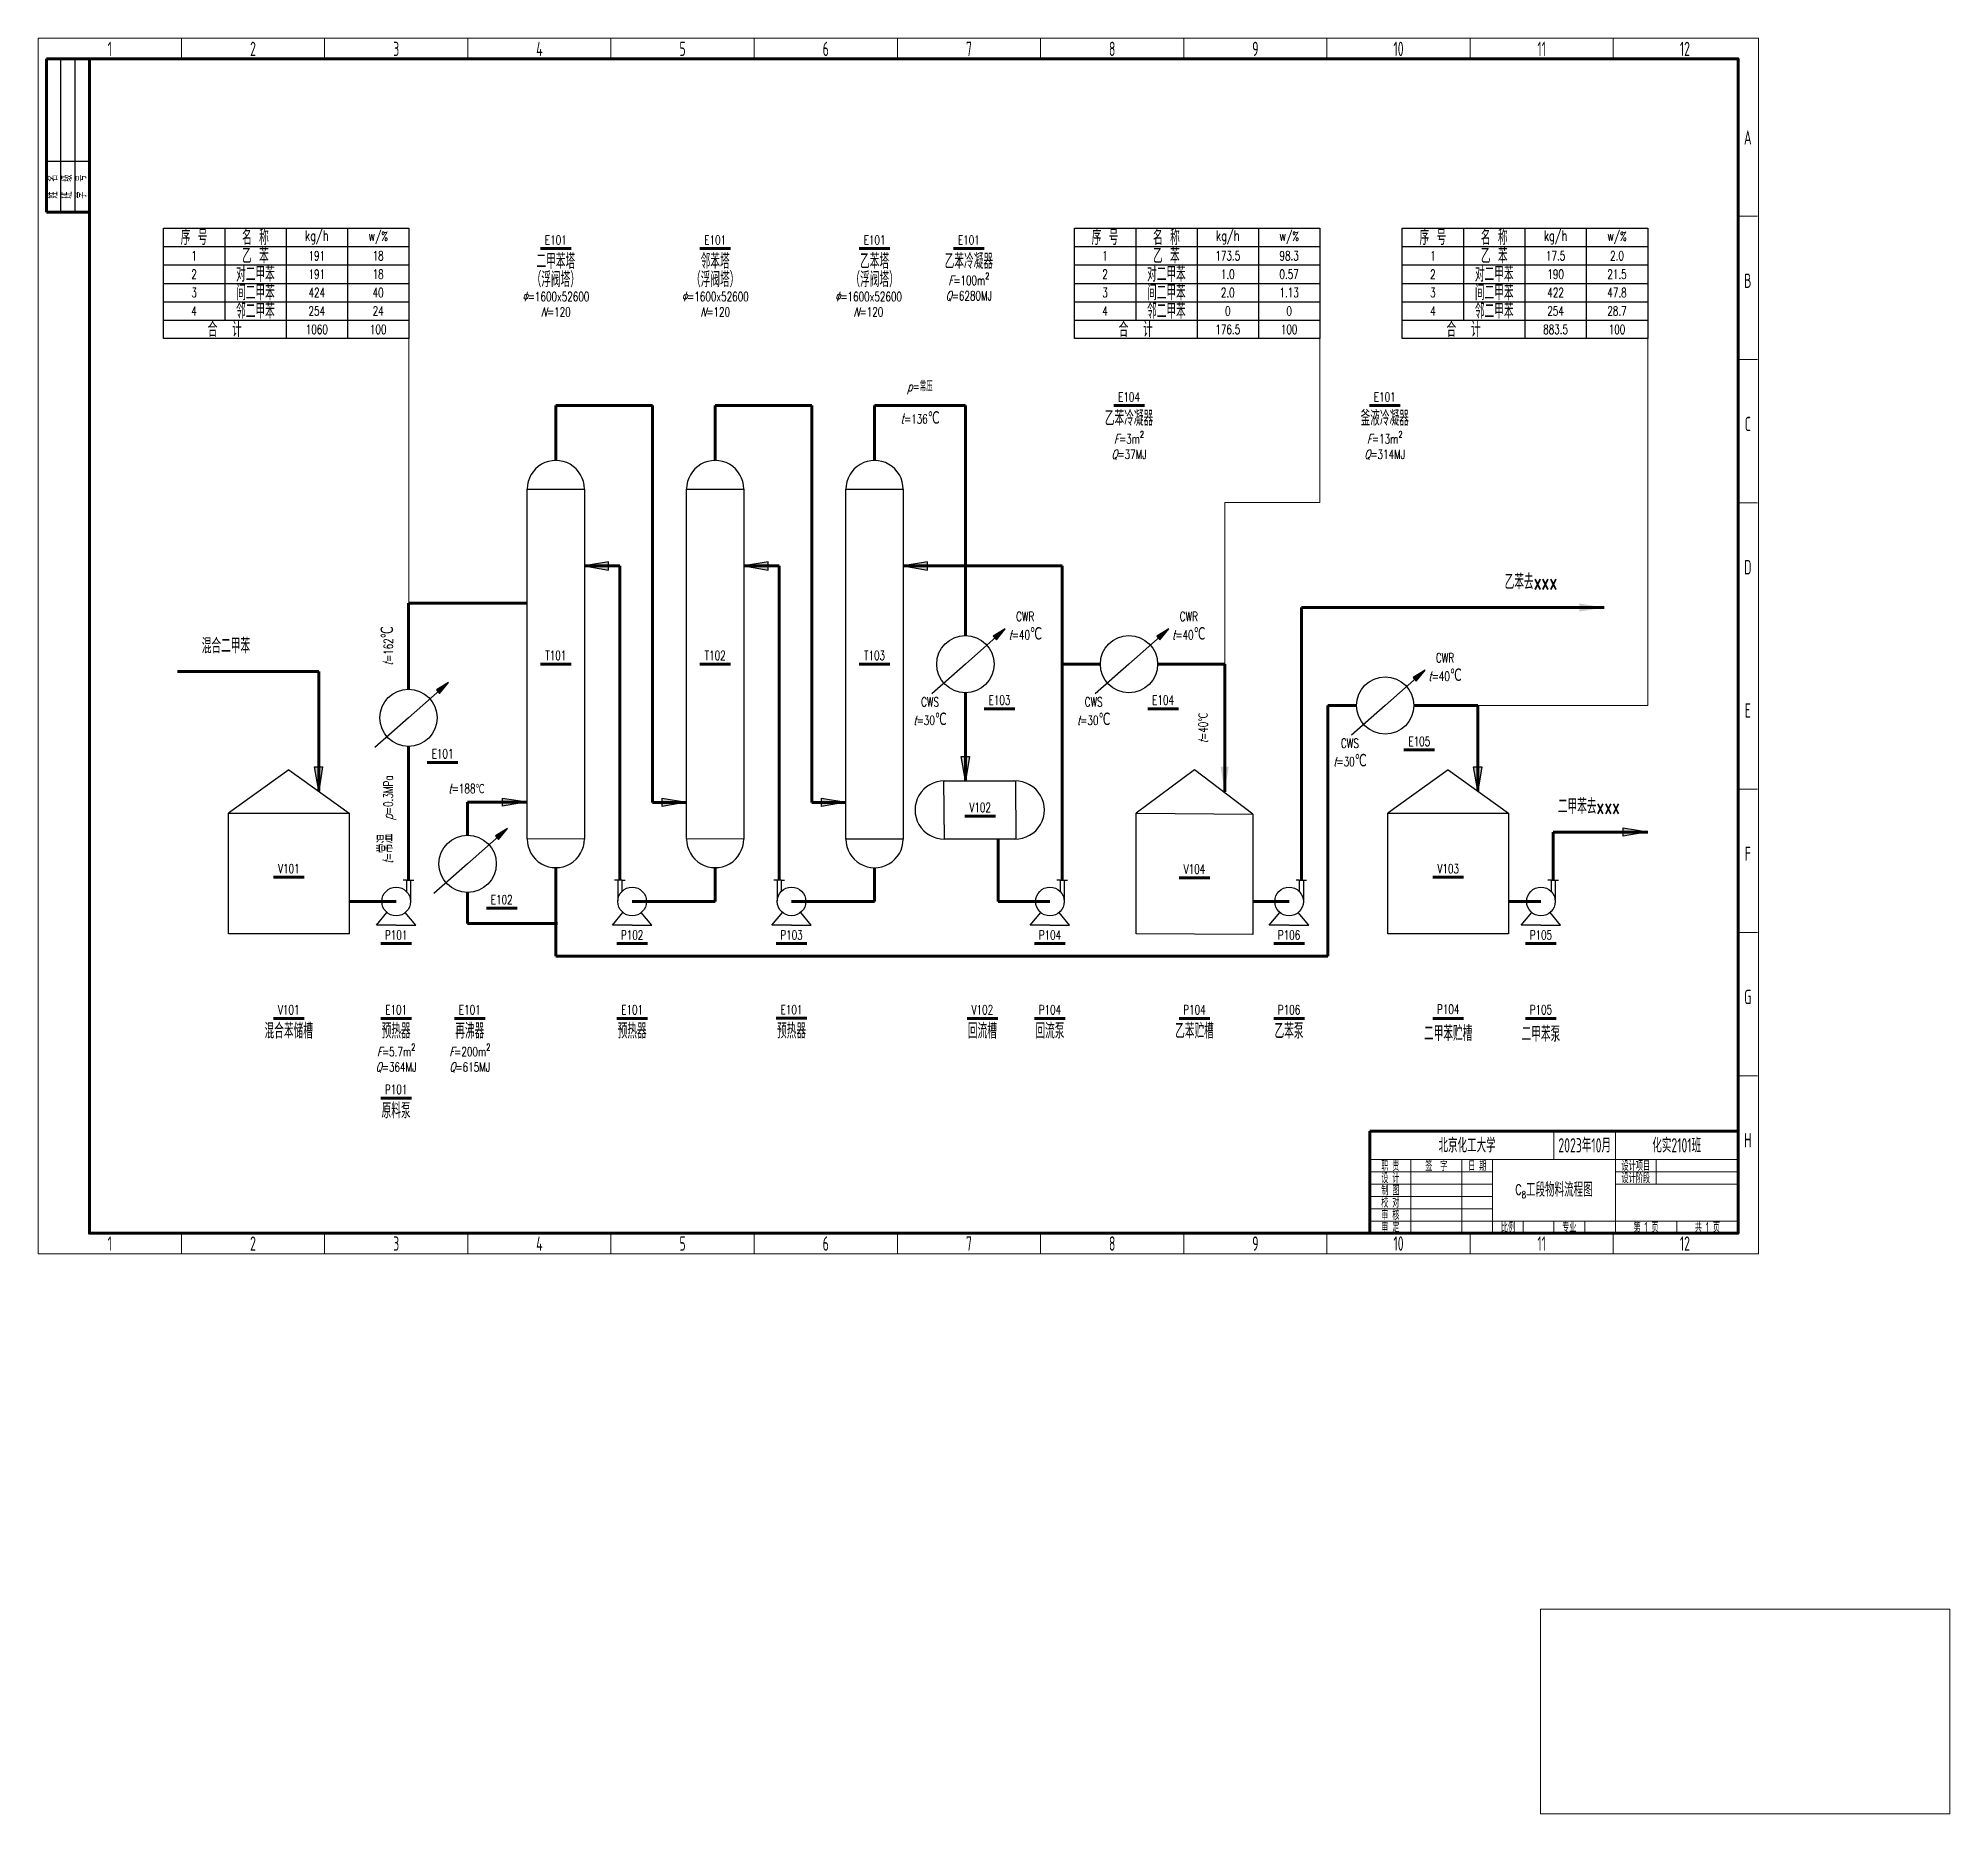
# Model space of a CAD drawing. Header units: millimetres. Extents: x 188 to 4449, y -134 to 1415.
# Drawn here: x 2659 to 3593, y -134 to 734 of the extents above; entities that cross this region are included whole.
import ezdxf

# ---------------------------------------------------------------- set-up
doc = ezdxf.new("R2010")
doc.units = ezdxf.units.MM
for name, color, linetype, lineweight in [('1-图框', 7, 'Continuous', 15), ('2-设备', 5, 'Continuous', 25), ('3-主物料线-粗实线', 3, 'Continuous', 60), ('4-位号线-粗实线', 7, 'Continuous', 60), ('5-文本', 7, 'Continuous', 15), ('细实线', 7, 'Continuous', 18)]:
    doc.layers.add(name, color=color, linetype=linetype, lineweight=lineweight)
doc.styles.add('国标汉字', font='gbenor.shx', dxfattribs={"width": 0.7, "height": 5, "bigfont": 'gbcbig.shx'})
doc.styles.add('腈打烯算3号字', font='romans.shx', dxfattribs={"width": 0.7, "height": 3, "bigfont": 'gbcbig.shx'})
doc.styles.add('腈打烯算5号字', font='romans.shx', dxfattribs={"width": 0.7, "height": 5, "bigfont": 'gbcbig.shx'})
doc.styles.add('腈打烯算7号字', font='romans.shx', dxfattribs={"width": 0.7, "height": 7, "bigfont": 'gbcbig.shx'})

msp = doc.modelspace()

# ---------------------------------------------------------------- texts
at = {"attachment_point": 5}
for s, insert, char_height, width, style in [('序 号', (2734.72, 636.57), 7.5, 30, '腈打烯算5号字'), ('名 称', (2764.72, 636.57), 7.5, 30, '腈打烯算5号字'), ('kg/h', (2794.72, 636.57), 5, 30, '腈打烯算3号字'), ('{\\H1.11111x;w}/%', (2824.72, 636.57), 4.5, 30, '腈打烯算3号字'), ('序 号', (3180.06, 636.57), 7.5, 30, '腈打烯算5号字'), ('名 称', (3210.06, 636.57), 7.5, 30, '腈打烯算5号字'), ('kg/h', (3240.06, 636.57), 5, 30, '腈打烯算3号字'), ('{\\H1.11111x;w}/%', (3270.06, 636.57), 4.5, 30, '腈打烯算3号字'), ('序 号', (3340.34, 636.57), 7.5, 30, '腈打烯算5号字'), ('名 称', (3370.34, 636.57), 7.5, 30, '腈打烯算5号字'), ('kg/h', (3400.34, 636.57), 5, 30, '腈打烯算3号字'), ('{\\H1.11111x;w}/%', (3430.34, 636.57), 4.5, 30, '腈打烯算3号字'), ('1', (2734.72, 627.57), 4.5, 30, '腈打烯算3号字'), ('乙 苯', (2764.72, 627.57), 7.5, 30, '腈打烯算5号字'), ('191', (2794.72, 627.57), 4.5, 30, '腈打烯算3号字'), ('18', (2824.72, 627.57), 4.5, 30, '腈打烯算3号字'), ('1', (3180.06, 627.57), 4.5, 30, '腈打烯算3号字'), ('乙 苯', (3210.06, 627.57), 7.5, 30, '腈打烯算5号字'), ('173.5', (3240.06, 627.57), 4.5, 30, '腈打烯算3号字'), ('98.3', (3270.06, 627.57), 4.5, 30, '腈打烯算3号字'), ('1', (3340.34, 627.57), 4.5, 30, '腈打烯算3号字'), ('乙 苯', (3370.34, 627.57), 7.5, 30, '腈打烯算5号字'), ('17.5', (3400.34, 627.57), 4.5, 30, '腈打烯算3号字'), ('2.0', (3430.34, 627.57), 4.5, 30, '腈打烯算3号字'), ('2', (2734.72, 618.57), 4.5, 30, '腈打烯算3号字'), ('对二甲苯', (2764.72, 618.57), 7.5, 30, '腈打烯算5号字'), ('191', (2794.72, 618.57), 4.5, 30, '腈打烯算3号字'), ('18', (2824.72, 618.57), 4.5, 30, '腈打烯算3号字'), ('2', (3180.06, 618.57), 4.5, 30, '腈打烯算3号字'), ('对二甲苯', (3210.06, 618.57), 7.5, 30, '腈打烯算5号字'), ('1.0', (3240.06, 618.57), 4.5, 30, '腈打烯算3号字'), ('0.57', (3270.06, 618.57), 4.5, 30, '腈打烯算3号字'), ('2', (3340.34, 618.57), 4.5, 30, '腈打烯算3号字'), ('对二甲苯', (3370.34, 618.57), 7.5, 30, '腈打烯算5号字'), ('190', (3400.34, 618.57), 4.5, 30, '腈打烯算3号字'), ('21.5', (3430.34, 618.57), 4.5, 30, '腈打烯算3号字'), ('3', (2734.72, 609.57), 4.5, 30, '腈打烯算3号字'), ('间二甲苯', (2764.72, 609.57), 7.5, 30, '腈打烯算5号字'), ('424', (2794.72, 609.57), 4.5, 30, '腈打烯算3号字'), ('40', (2824.72, 609.57), 4.5, 30, '腈打烯算3号字'), ('3', (3180.06, 609.57), 4.5, 30, '腈打烯算3号字'), ('间二甲苯', (3210.06, 609.57), 7.5, 30, '腈打烯算5号字'), ('2.0', (3240.06, 609.57), 4.5, 30, '腈打烯算3号字'), ('1.13', (3270.06, 609.57), 4.5, 30, '腈打烯算3号字'), ('3', (3340.34, 609.57), 4.5, 30, '腈打烯算3号字'), ('间二甲苯', (3370.34, 609.57), 7.5, 30, '腈打烯算5号字'), ('422', (3400.34, 609.57), 4.5, 30, '腈打烯算3号字'), ('47.8', (3430.34, 609.57), 4.5, 30, '腈打烯算3号字'), ('4', (2734.72, 600.57), 4.5, 30, '腈打烯算3号字'), ('邻二甲苯', (2764.72, 600.57), 7.5, 30, '腈打烯算5号字'), ('254', (2794.72, 600.57), 4.5, 30, '腈打烯算3号字'), ('24', (2824.72, 600.57), 4.5, 30, '腈打烯算3号字'), ('4', (3180.06, 600.57), 4.5, 30, '腈打烯算3号字'), ('邻二甲苯', (3210.06, 600.57), 7.5, 30, '腈打烯算5号字'), ('0', (3240.06, 600.57), 4.5, 30, '腈打烯算3号字'), ('0', (3270.06, 600.57), 4.5, 30, '腈打烯算3号字'), ('4', (3340.34, 600.57), 4.5, 30, '腈打烯算3号字'), ('邻二甲苯', (3370.34, 600.57), 7.5, 30, '腈打烯算5号字'), ('254', (3400.34, 600.57), 4.5, 30, '腈打烯算3号字'), ('28.7', (3430.34, 600.57), 4.5, 30, '腈打烯算3号字'), ('合  计', (2749.72, 591.57), 7.5, 60, '腈打烯算5号字'), ('1060', (2794.72, 591.57), 4.5, 30, '腈打烯算3号字'), ('100', (2824.72, 591.57), 4.5, 30, '腈打烯算3号字'), ('合  计', (3195.06, 591.57), 7.5, 60, '腈打烯算5号字'), ('176.5', (3240.06, 591.57), 4.5, 30, '腈打烯算3号字'), ('100', (3270.06, 591.57), 4.5, 30, '腈打烯算3号字'), ('合  计', (3355.34, 591.57), 7.5, 60, '腈打烯算5号字'), ('883.5', (3400.34, 591.57), 4.5, 30, '腈打烯算3号字'), ('100', (3430.34, 591.57), 4.5, 30, '腈打烯算3号字')]:
    msp.add_mtext(s, dxfattribs=dict(at, insert=insert, char_height=char_height, width=width, style=style))
at = {"color": 7, "char_height": 4.5, "attachment_point": 5, "style": '腈打烯算7号字'}
for s, insert in [('\\pxqc;{\\Q15;p}=常压', (3089.6, 562.92)), ('\\pxqc;{\\H1.11111x;\\Q15;t}=136{\\H1.33333x;℃}', (3089.6, 548.5))]:
    msp.add_mtext_dynamic_manual_height_columns(s, width=66.5872, gutter_width=37.5, heights=[0], dxfattribs=dict(at, insert=insert))
at = {"color": 7, "insert": (2829.01, 436.83), "char_height": 4.5, "width": 66.6468, "attachment_point": 5, "rotation": 90, "style": '腈打烯算3号字'}
msp.add_mtext('\\pxqc;{\\H1.11111x;\\Q15;t}=162{\\H1.33333x;℃}', dxfattribs=at)
at = {"color": 7, "char_height": 4.5, "style": '腈打烯算3号字'}
for s, insert, width, attachment_point in [('E103', (3128.46, 408.19), 23.2021, 8), ('E104', (3208.43, 408.19), 23.2021, 8), ('E105', (3333.69, 388), 23.2021, 8), ('E101', (2856.22, 381.97), 23.2021, 8), ('\\pxqc;{\\Q15;t}=188℃', (2867.87, 367.15), 66.5872, 5), ('E102', (2885.12, 310.64), 23.2021, 8)]:
    msp.add_mtext(s, dxfattribs=dict(at, insert=insert, width=width, attachment_point=attachment_point))
at = {"color": 7, "lineweight": 15, "insert": (3399.54, 170.86), "char_height": 7, "attachment_point": 5, "style": '腈打烯算7号字'}
msp.add_mtext_dynamic_manual_height_columns('\\A1;{\\H0.71429x;C\\H0.7x;\\S^ 8;}工段物料流程图', width=60, gutter_width=25, heights=[0], dxfattribs=at)
at = {"layer": '1-图框', "color": 7, "lineweight": 18, "attachment_point": 5, "style": '国标汉字'}
for s, width, heights, insert, char_height in [('1', 70, [0], (2693.54, 728.67), 7), ('2', 70, [0], (2763.54, 728.67), 7), ('3', 70, [0], (2833.54, 728.67), 7), ('4', 70, [0], (2903.54, 728.67), 7), ('5', 70, [0], (2973.54, 728.67), 7), ('6', 70, [0], (3043.54, 728.67), 7), ('7', 70, [0], (3113.54, 728.67), 7), ('8', 70, [0], (3183.54, 728.67), 7), ('9', 70, [0], (3253.54, 728.67), 7), ('10', 70, [0], (3323.54, 728.67), 7), ('11', 70, [0], (3393.54, 728.67), 7), ('12', 70, [0], (3463.54, 728.67), 7), ('A', 25, [3.5], (3494.28, 685.36), 7), ('B', 25, [3.5], (3494.28, 615.36), 7), ('C', 25, [3.5], (3494.28, 545.36), 7), ('D', 25, [3.5], (3494.28, 475.37), 7), ('E', 25, [3.5], (3494.28, 405.36), 7), ('F', 25, [3.5], (3494.28, 335.36), 7), ('G', 25, [3.5], (3494.28, 265.36), 7), ('H', 25, [3.5], (3494.28, 195.36), 7), ('职 责', 20, [0], (3319.54, 182.86), 5), ('设 计', 20, [0], (3319.54, 176.86), 5), ('设计项目', 20, [0], (3439.54, 182.86), 5), ('设计阶段', 20, [0], (3439.54, 176.86), 5), ('制 图', 20, [0], (3319.54, 170.86), 5), ('校 对', 20, [0], (3319.54, 164.86), 5), ('审 核', 20, [0], (3319.54, 158.86), 5), ('审 定', 20, [0], (3319.54, 152.86), 5), ('比例', 15, [0], (3377.04, 152.86), 5), ('专业', 15, [0], (3407.04, 152.86), 5), ('1', 70, [0], (2693.54, 144.86), 7), ('2', 70, [0], (2763.54, 144.86), 7), ('3', 70, [0], (2833.54, 144.86), 7), ('4', 70, [0], (2903.54, 144.86), 7), ('5', 70, [0], (2973.54, 144.86), 7), ('6', 70, [0], (3043.54, 144.86), 7), ('7', 70, [0], (3113.54, 144.86), 7), ('8', 70, [0], (3183.54, 144.86), 7), ('9', 70, [0], (3253.54, 144.86), 7), ('10', 70, [0], (3323.54, 144.86), 7), ('11', 70, [0], (3393.54, 144.86), 7), ('12', 70, [0], (3463.54, 144.86), 7)]:
    msp.add_mtext_dynamic_manual_height_columns(s, width=width, gutter_width=12.5, heights=heights, dxfattribs=dict(at, insert=insert, char_height=char_height))
at = {"layer": '1-图框', "color": 7, "lineweight": 18, "char_height": 5, "attachment_point": 5, "rotation": 90, "style": '腈打烯算3号字'}
for s, insert in [('\\pxqc,t3;姓  名', (2665.54, 661.36)), ('\\pxqc,t3;班  级', (2672.54, 661.36)), ('\\pxqc,t3;学  号', (2679.54, 661.36))]:
    msp.add_mtext_dynamic_manual_height_columns(s, width=25, gutter_width=12.5, heights=[0], dxfattribs=dict(at, insert=insert))
at = {"layer": '1-图框', "color": 7, "lineweight": 15, "attachment_point": 5, "style": '国标汉字'}
for s, width, insert, char_height in [('北京化工大学', 95, (3357.04, 192.86), 7), ('2023年10月', 29.7676, (3414.54, 192.86), 7), ('化实2101班', 60, (3459.54, 192.86), 7), ('职 责', 20, (3319.54, 182.86), 5), ('设 计', 20, (3319.54, 176.86), 5), ('签  字', 25, (3342.04, 182.86), 5), ('日 期', 15, (3362.04, 182.86), 5), ('日 期', 15, (3362.04, 182.86), 5), ('设计项目', 20, (3439.54, 182.86), 5), ('设计阶段', 20, (3439.54, 176.86), 5), ('制 图', 20, (3319.54, 170.86), 5), ('校 对', 20, (3319.54, 164.86), 5), ('审 核', 20, (3319.54, 158.86), 5), ('审 定', 20, (3319.54, 152.86), 5), ('比例', 15, (3377.04, 152.86), 5), ('专业', 15, (3407.04, 152.86), 5), ('第 1 页', 30, (3444.54, 152.86), 5), ('共 1 页', 30, (3474.54, 152.86), 5)]:
    msp.add_mtext_dynamic_manual_height_columns(s, width=width, gutter_width=12.5, heights=[0], dxfattribs=dict(at, insert=insert, char_height=char_height))
at = {"layer": '5-文本', "color": 7}
for s, insert, char_height, width, attachment_point, style in [('E101', (2911.56, 633.01), 4.5, 21, 8, '腈打烯算3号字'), ('E101', (2989.48, 633.01), 4.5, 21, 8, '腈打烯算3号字'), ('E101', (3067.4, 633.01), 4.5, 21, 8, '腈打烯算3号字'), ('E101', (3113.48, 633.01), 4.5, 21, 8, '腈打烯算3号字'), ('二甲苯塔', (2911.56, 624.92), 7.5, 48, 5, '腈打烯算5号字'), ('邻苯塔', (2989.48, 624.92), 7.5, 48, 5, '腈打烯算5号字'), ('乙苯塔', (3067.4, 624.92), 7.5, 48, 5, '腈打烯算5号字'), ('乙苯冷凝器', (3113.48, 624.92), 7.5, 48, 5, '腈打烯算5号字'), ('（浮阀塔）', (2911.56, 615.92), 7.5, 48, 5, '腈打烯算5号字'), ('（浮阀塔）', (2989.48, 615.92), 7.5, 48, 5, '腈打烯算5号字'), ('（浮阀塔）', (3067.4, 615.92), 7.5, 48, 5, '腈打烯算5号字'), ('\\A1;\\pxqc;{\\Q15;F}=100m{\\H0.7x;\\S2^ ;}\\P{\\Q15;Q}=6280MJ', (3089.48, 619.28), 4.5, 48, 1, '腈打烯算3号字'), ('\\A1;\\pxqc;{\\Q15;Φ}=1600x52600\\P{\\Q15;N}=120', (2911.56, 603.86), 4.5, 69.8234, 5, '腈打烯算3号字'), ('\\A1;\\pxqc;{\\Q15;Φ}=1600x52600\\P{\\Q15;N}=120', (2989.48, 603.86), 4.5, 69.8234, 5, '腈打烯算3号字'), ('\\A1;\\pxqc;{\\Q15;Φ}=1600x52600\\P{\\Q15;N}=120', (3064.39, 603.86), 4.5, 69.8234, 5, '腈打烯算3号字'), ('E104', (3191.79, 556.32), 4.5, 21, 8, '腈打烯算3号字'), ('E101', (3316.79, 556.32), 4.5, 21, 8, '腈打烯算3号字'), ('乙苯冷凝器', (3191.79, 548.23), 7.5, 48, 5, '腈打烯算5号字'), ('釜液冷凝器', (3316.79, 548.23), 7.5, 48, 5, '腈打烯算5号字'), ('\\A1;\\pxqc;{\\Q15;F}=3m{\\H0.7x;\\S2^ ;}\\P{\\Q15;Q}=37MJ', (3167.79, 541.84), 4.5, 48, 1, '腈打烯算3号字'), ('\\A1;\\pxqc;{\\Q15;F}=13m{\\H0.7x;\\S2^ ;}\\P{\\Q15;Q}=314MJ', (3292.79, 541.84), 4.5, 48, 1, '腈打烯算3号字'), ('\\pxqc;CWR{\\Q15;\\Pt}=40{\\H1.33333x;℃}', (3141.05, 446.75), 4.5, 66.5872, 5, '腈打烯算3号字'), ('\\pxqc;CWR{\\Q15;\\Pt}=40{\\H1.33333x;℃}', (3221.02, 446.75), 4.5, 66.5872, 5, '腈打烯算3号字'), ('T101', (2911.56, 430), 4.5, 21, 8, '腈打烯算3号字'), ('T102', (2989.48, 430), 4.5, 21, 8, '腈打烯算3号字'), ('T103', (3067.4, 430), 4.5, 21, 8, '腈打烯算3号字'), ('\\pxqc;CWR{\\Q15;\\Pt}=40{\\H1.33333x;℃}', (3346.28, 426.56), 4.5, 66.5872, 5, '腈打烯算3号字'), ('\\pxqc;CWS{\\Q15;\\Pt}=30{\\H1.33333x;℃}', (3094.52, 404.99), 4.5, 66.5872, 5, '腈打烯算3号字'), ('\\pxqc;CWS{\\Q15;\\Pt}=30{\\H1.33333x;℃}', (3174.5, 404.99), 4.5, 66.5872, 5, '腈打烯算3号字'), ('\\pxqc;CWS{\\Q15;\\Pt}=30{\\H1.33333x;℃}', (3299.76, 384.8), 4.5, 66.5872, 5, '腈打烯算3号字'), ('V102', (3119.02, 355.73), 4.5, 21, 8, '腈打烯算3号字'), ('V101', (2781.06, 325.78), 4.5, 21, 8, '腈打烯算3号字'), ('V104', (3223.79, 325.6), 4.5, 21, 8, '腈打烯算3号字'), ('V103', (3347.82, 325.78), 4.5, 21, 8, '腈打烯算3号字'), ('P101', (2833.51, 293.39), 4.5, 21, 8, '腈打烯算3号字'), ('P102', (2948.88, 293.39), 4.5, 21, 8, '腈打烯算3号字'), ('P103', (3026.8, 293.42), 4.5, 21, 8, '腈打烯算3号字'), ('P104', (3153.11, 293.39), 4.5, 21, 8, '腈打烯算3号字'), ('P106', (3270.02, 293.39), 4.5, 21, 8, '腈打烯算3号字'), ('P105', (3393.15, 293.39), 4.5, 21, 8, '腈打烯算3号字'), ('混合苯储槽', (2781.01, 248.78), 7.5, 48, 5, '腈打烯算5号字'), ('V101', (2781.01, 256.87), 4.5, 21, 8, '腈打烯算3号字'), ('预热器', (2833.51, 248.78), 7.5, 48, 5, '腈打烯算5号字'), ('E101', (2833.51, 256.87), 4.5, 21, 8, '腈打烯算3号字'), ('再沸器', (2869.51, 248.78), 7.5, 48, 5, '腈打烯算5号字'), ('E101', (2869.51, 256.87), 4.5, 21, 8, '腈打烯算3号字'), ('预热器', (2948.88, 248.78), 7.5, 48, 5, '腈打烯算5号字'), ('E101', (2948.88, 256.87), 4.5, 21, 8, '腈打烯算3号字'), ('预热器', (3026.8, 248.8), 7.5, 48, 5, '腈打烯算5号字'), ('E101', (3026.8, 256.89), 4.5, 21, 8, '腈打烯算3号字'), ('回流槽', (3120.11, 248.78), 7.5, 48, 5, '腈打烯算5号字'), ('V102', (3120.11, 256.87), 4.5, 21, 8, '腈打烯算3号字'), ('回流泵', (3153.11, 248.78), 7.5, 48, 5, '腈打烯算5号字'), ('P104', (3153.11, 256.87), 4.5, 21, 8, '腈打烯算3号字'), ('乙苯贮槽', (3223.79, 248.78), 7.5, 48, 5, '腈打烯算5号字'), ('P104', (3223.79, 256.87), 4.5, 21, 8, '腈打烯算3号字'), ('乙苯泵', (3270.02, 248.78), 7.5, 48, 5, '腈打烯算5号字'), ('P106', (3270.02, 256.87), 4.5, 21, 8, '腈打烯算3号字'), ('P104', (3347.82, 257.15), 4.5, 21, 8, '腈打烯算3号字'), ('P105', (3393.15, 256.87), 4.5, 21, 8, '腈打烯算3号字'), ('二甲苯贮槽', (3347.82, 247.56), 7.5, 48, 5, '腈打烯算5号字'), ('二甲苯泵', (3393.15, 247.28), 7.5, 48, 5, '腈打烯算5号字'), ('\\A1;\\pxqc;{\\Q15;F}=5.7m{\\H0.7x;\\S2^ ;}\\P{\\Q15;Q}=364MJ', (2809.51, 242.39), 4.5, 48, 1, '腈打烯算3号字'), ('\\A1;\\pxqc;{\\Q15;F}=200m{\\H0.7x;\\S2^ ;}\\P{\\Q15;Q}=615MJ', (2845.51, 242.39), 4.5, 48, 1, '腈打烯算3号字'), ('P101', (2833.51, 217.91), 4.5, 21, 8, '腈打烯算3号字'), ('原料泵', (2833.51, 209.82), 7.5, 48, 5, '腈打烯算5号字')]:
    msp.add_mtext(s, dxfattribs=dict(at, insert=insert, char_height=char_height, width=width, attachment_point=attachment_point, style=style))
at = {"layer": '5-文本', "color": 7, "lineweight": 25, "char_height": 7.5, "width": 56.2671, "attachment_point": 2, "style": '腈打烯算5号字'}
for s, insert in [('乙苯去xxx', (3388.24, 472)), ('二甲苯去xxx', (3416.63, 362.28))]:
    msp.add_mtext(s, dxfattribs=dict(at, insert=insert))
at = {"layer": '5-文本', "color": 7, "insert": (2750.3, 440.73), "char_height": 7.5, "attachment_point": 2, "style": '腈打烯算5号字'}
msp.add_mtext_dynamic_manual_height_columns('混合二甲苯', width=56.2671, gutter_width=37.5, heights=[0], dxfattribs=at)
at = {"layer": '5-文本', "color": 7, "char_height": 4.5, "attachment_point": 5, "rotation": 90, "style": '腈打烯算3号字'}
for s, insert, width in [('\\pxqc;{\\Q15;t}=40℃', (3228.04, 396.79), 66.6468), ('\\pxqc;{\\H1.11111x;\\Q15;t}={\\H1.66667x;常温}  {\\H1.11111x; \\Q15;p}=0.3MPa', (2828.98, 351.98), 82.6895)]:
    msp.add_mtext(s, dxfattribs=dict(at, insert=insert, width=width))

# ---------------------------------------------------------------- hatches: boundary and pattern name
h = msp.add_hatch(color=7)
h.dxf.hatch_style = 1
h.paths.add_polyline_path([(2925.41, 476.07), (2937.4, 473.96), (2937.4, 478.02)])
h = msp.add_hatch(color=7)
h.dxf.hatch_style = 1
h.paths.add_polyline_path([(3003.43, 476.1), (3015.42, 473.98), (3015.42, 478.05)])
h = msp.add_hatch(color=7)
h.dxf.hatch_style = 1
h.paths.add_polyline_path([(3081.35, 476.07), (3093.34, 473.96), (3093.34, 478.02)])
h = msp.add_hatch(color=7)
h.dxf.hatch_style = 1
h.paths.add_polyline_path([(3131.3, 445.2), (3125.42, 441.61), (3126.94, 439.89)])
h = msp.add_hatch(color=7)
h.dxf.hatch_style = 1
h.paths.add_polyline_path([(3211.27, 445.2), (3205.4, 441.61), (3206.91, 439.89)])
h = msp.add_hatch(color=7)
h.dxf.hatch_style = 1
h.paths.add_polyline_path([(3336.53, 425.01), (3330.66, 421.42), (3332.18, 419.7)])
h = msp.add_hatch(color=7)
h.dxf.hatch_style = 1
h.paths.add_polyline_path([(2859.06, 418.98), (2853.18, 415.39), (2854.7, 413.67)])
h = msp.add_hatch(color=7)
h.dxf.hatch_style = 1
h.paths.add_polyline_path([(2797.58, 377.86), (2793.52, 377.86), (2795.64, 365.87)])
h = msp.add_hatch(color=7)
h.dxf.hatch_style = 1
h.paths.add_polyline_path([(3113.74, 382.95), (3109.68, 382.95), (3111.79, 370.96)])
h = msp.add_hatch(color=7)
h.dxf.hatch_style = 1
h.paths.add_polyline_path([(3364.32, 377.88), (3360.26, 377.88), (3362.37, 365.89)])
h = msp.add_hatch(color=7)
h.dxf.hatch_style = 1
h.paths.add_polyline_path([(2885.57, 362.59), (2885.57, 358.53), (2897.57, 360.65)])
h = msp.add_hatch(color=7)
h.dxf.hatch_style = 1
h.paths.add_polyline_path([(2963.49, 362.46), (2963.49, 358.39), (2975.49, 360.51)])
h = msp.add_hatch(color=7)
h.dxf.hatch_style = 1
h.paths.add_polyline_path([(3041.42, 362.46), (3041.42, 358.39), (3053.41, 360.51)])
h = msp.add_hatch(color=7)
h.dxf.hatch_style = 1
h.paths.add_polyline_path([(2887.96, 347.65), (2882.09, 344.06), (2883.61, 342.34)])
h = msp.add_hatch(color=7)
h.dxf.hatch_style = 1
h.paths.add_polyline_path([(3433.37, 347.97), (3433.37, 343.91), (3445.37, 346.02)])

# ---------------------------------------------------------------- linework, layer by layer
at = {"lineweight": 60}
for p, q in [((2683.54, 723.86), (2662.54, 723.86)), ((2662.54, 723.86), (2662.54, 648.86)), ((2662.54, 648.86), (2683.54, 648.86))]:
    msp.add_line(p, q, dxfattribs=at)
at = {"lineweight": -3}
for p, q in [((2669.54, 648.86), (2669.54, 723.86)), ((2676.54, 648.86), (2676.54, 723.86)), ((2662.54, 673.86), (2683.54, 673.86))]:
    msp.add_line(p, q, dxfattribs=at)
for p, q in [((2719.72, 641.07), (2839.72, 641.07)), ((2719.72, 587.07), (2719.72, 641.07)), ((2749.72, 641.07), (2749.72, 596.07)), ((2779.72, 641.07), (2779.72, 587.07)), ((2809.72, 641.07), (2809.72, 587.07)), ((2839.72, 641.07), (2839.72, 587.07)), ((3165.06, 641.07), (3285.06, 641.07)), ((3165.06, 587.07), (3165.06, 641.07)), ((3195.06, 641.07), (3195.06, 596.07)), ((3225.06, 641.07), (3225.06, 587.07)), ((3255.06, 641.07), (3255.06, 587.07)), ((3285.06, 641.07), (3285.06, 587.07)), ((3325.34, 641.07), (3445.34, 641.07)), ((3325.34, 587.07), (3325.34, 641.07)), ((3355.34, 641.07), (3355.34, 596.07)), ((3385.34, 641.07), (3385.34, 587.07)), ((3415.34, 641.07), (3415.34, 587.07)), ((3445.34, 641.07), (3445.34, 587.07)), ((2719.72, 632.07), (2839.72, 632.07)), ((3165.06, 632.07), (3285.06, 632.07)), ((3325.34, 632.07), (3445.34, 632.07)), ((2719.72, 623.07), (2839.72, 623.07)), ((3165.06, 623.07), (3285.06, 623.07)), ((3325.34, 623.07), (3445.34, 623.07)), ((2719.72, 614.07), (2839.72, 614.07)), ((3165.06, 614.07), (3285.06, 614.07)), ((3325.34, 614.07), (3445.34, 614.07)), ((2719.72, 605.07), (2839.72, 605.07)), ((3165.06, 605.07), (3285.06, 605.07)), ((3325.34, 605.07), (3445.34, 605.07)), ((2719.72, 596.07), (2839.72, 596.07)), ((3165.06, 596.07), (3285.06, 596.07)), ((3325.34, 596.07), (3445.34, 596.07)), ((2839.72, 587.07), (2719.72, 587.07)), ((3285.06, 587.07), (3165.06, 587.07)), ((3445.34, 587.07), (3325.34, 587.07)), ((2937.4, 478.02), (2925.41, 476.07)), ((2937.4, 473.96), (2937.4, 478.02)), ((3015.42, 478.05), (3003.43, 476.1)), ((3015.42, 473.98), (3015.42, 478.05)), ((3093.34, 478.02), (3081.35, 476.07)), ((3093.34, 473.96), (3093.34, 478.02)), ((2925.41, 476.07), (2937.4, 473.96)), ((3003.43, 476.1), (3015.42, 473.98)), ((3081.35, 476.07), (3093.34, 473.96)), ((3131.3, 445.2), (3125.42, 441.61)), ((3125.42, 441.61), (3126.94, 439.89)), ((3126.94, 439.89), (3131.3, 445.2)), ((3211.27, 445.2), (3205.4, 441.61)), ((3205.4, 441.61), (3206.91, 439.89)), ((3206.91, 439.89), (3211.27, 445.2)), ((3336.53, 425.01), (3330.66, 421.42)), ((3330.66, 421.42), (3332.18, 419.7)), ((3332.18, 419.7), (3336.53, 425.01)), ((2859.06, 418.98), (2853.18, 415.39)), ((2853.18, 415.39), (2854.7, 413.67)), ((2854.7, 413.67), (2859.06, 418.98)), ((2793.52, 377.86), (2797.58, 377.86)), ((2795.64, 365.87), (2793.52, 377.86)), ((2797.58, 377.86), (2795.64, 365.87)), ((3109.68, 382.95), (3113.74, 382.95)), ((3111.79, 370.96), (3109.68, 382.95)), ((3113.74, 382.95), (3111.79, 370.96)), ((3360.26, 377.88), (3364.32, 377.88)), ((3362.37, 365.89), (3360.26, 377.88)), ((3364.32, 377.88), (3362.37, 365.89)), ((2885.57, 358.53), (2885.57, 362.59)), ((2885.57, 362.59), (2897.57, 360.65)), ((2897.57, 360.65), (2885.57, 358.53)), ((2963.49, 358.39), (2963.49, 362.46)), ((2963.49, 362.46), (2975.49, 360.51)), ((2975.49, 360.51), (2963.49, 358.39)), ((3041.42, 358.39), (3041.42, 362.46)), ((3041.42, 362.46), (3053.41, 360.51)), ((3053.41, 360.51), (3041.42, 358.39)), ((2887.96, 347.65), (2882.09, 344.06)), ((2883.61, 342.34), (2887.96, 347.65)), ((3433.37, 343.91), (3433.37, 347.97)), ((3433.37, 347.97), (3445.37, 346.02)), ((3445.37, 346.02), (3433.37, 343.91)), ((2882.09, 344.06), (2883.61, 342.34))]:
    msp.add_line(p, q)
at = {"color": 7, "lineweight": 18}
msp.add_lwpolyline([(2658.54, 733.86), (3499.54, 733.86), (3499.54, 139.86), (2658.54, 139.86)], close=True, dxfattribs=at)
at = {"color": 7, "lineweight": 60}
msp.add_lwpolyline([(2683.54, 723.86), (3489.54, 723.86), (3489.54, 149.86), (2683.54, 149.86)], close=True, dxfattribs=at)
at = {"layer": '1-图框', "color": 7, "lineweight": 18}
for p, q in [((2658.54, 733.86), (3499.54, 733.86)), ((2658.54, 733.86), (2658.54, 139.86)), ((2728.54, 733.86), (2728.54, 723.86)), ((2798.54, 733.86), (2798.54, 723.86)), ((2868.54, 733.86), (2868.54, 723.86)), ((2938.54, 733.86), (2938.54, 723.86)), ((3008.54, 733.86), (3008.54, 723.86)), ((3078.54, 723.86), (3078.54, 733.86)), ((3148.54, 733.86), (3148.54, 723.86)), ((3218.54, 733.86), (3218.54, 723.86)), ((3288.54, 733.86), (3288.54, 723.86)), ((3358.54, 733.86), (3358.54, 723.86)), ((3428.54, 733.86), (3428.54, 723.86)), ((3499.54, 733.86), (3499.54, 139.86)), ((3489.53, 646.86), (3499.04, 646.86)), ((3489.53, 576.86), (3499.04, 576.86)), ((3489.53, 506.86), (3499.04, 506.86)), ((3489.53, 366.86), (3499.04, 366.86)), ((3489.53, 296.86), (3499.04, 296.86)), ((3489.53, 226.86), (3499.04, 226.86)), ((3399.54, 185.86), (3399.54, 199.86)), ((3429.54, 185.86), (3429.54, 199.86)), ((3429.54, 185.86), (3429.54, 199.86)), ((3309.54, 185.86), (3489.54, 185.86)), ((3309.54, 179.86), (3369.54, 179.86)), ((3329.54, 185.86), (3329.54, 149.86)), ((3354.54, 185.86), (3354.54, 149.86)), ((3369.54, 149.86), (3369.54, 185.86)), ((3369.54, 149.86), (3369.54, 185.86)), ((3429.54, 185.86), (3429.54, 149.86)), ((3429.54, 179.86), (3489.54, 179.86)), ((3449.54, 185.86), (3449.54, 173.86)), ((3449.54, 185.86), (3449.54, 173.86)), ((3309.54, 173.86), (3369.54, 173.86)), ((3429.54, 173.86), (3489.54, 173.86)), ((3309.54, 167.86), (3369.54, 167.86)), ((3309.54, 161.86), (3369.54, 161.86)), ((2728.54, 149.86), (2728.54, 139.86)), ((2798.54, 149.86), (2798.54, 139.86)), ((2868.54, 149.86), (2868.54, 139.86)), ((2938.54, 149.86), (2938.54, 139.86)), ((3008.54, 149.86), (3008.54, 139.86)), ((3078.54, 149.86), (3078.54, 139.86)), ((3078.54, 149.86), (3078.54, 139.86)), ((3148.54, 149.86), (3148.54, 139.86)), ((3218.54, 149.86), (3218.54, 139.86)), ((3288.54, 149.86), (3288.54, 139.86)), ((3309.54, 155.86), (3489.54, 155.86)), ((3358.54, 149.86), (3358.54, 139.86)), ((3384.54, 149.86), (3384.54, 155.86)), ((3384.54, 149.86), (3384.54, 155.86)), ((3399.54, 149.86), (3399.54, 155.86)), ((3399.54, 149.86), (3399.54, 155.86)), ((3414.54, 149.86), (3414.54, 155.86)), ((3414.54, 149.86), (3414.54, 155.86)), ((3428.54, 149.86), (3428.54, 139.86)), ((3459.54, 149.86), (3459.54, 155.86)), ((3459.54, 149.86), (3459.54, 155.86)), ((2728.54, 139.86), (2658.54, 139.86)), ((2798.54, 139.86), (2728.54, 139.86)), ((2868.54, 139.86), (2798.54, 139.86)), ((2938.54, 139.86), (2868.54, 139.86)), ((3008.54, 139.86), (2938.54, 139.86)), ((3078.54, 139.86), (3008.54, 139.86)), ((3148.54, 139.86), (3078.54, 139.86)), ((3499.54, 139.86), (3148.54, 139.86))]:
    msp.add_line(p, q, dxfattribs=at)
at = {"layer": '1-图框', "color": 7}
for p, q in [((2839.72, 587.07), (2839.72, 457.88)), ((3285.06, 587.07), (3285.06, 507.07)), ((3445.34, 407.81), (3445.34, 587.07)), ((3285.06, 507.07), (3238.58, 507.07)), ((3238.58, 507.07), (3238.58, 428)), ((3362.37, 407.81), (3445.34, 407.81))]:
    msp.add_line(p, q, dxfattribs=at)
at = {"layer": '1-图框', "color": 7, "lineweight": 70}
for p, q in [((3489.54, 199.86), (3309.54, 199.86)), ((3309.54, 199.86), (3309.54, 149.86)), ((3489.54, 199.86), (3489.54, 149.86)), ((3309.54, 149.86), (3489.54, 149.86))]:
    msp.add_line(p, q, dxfattribs=at)
at = {"layer": '2-设备', "color": 7, "lineweight": 25}
for p, q in [((3111.79, 428), (3131.3, 445.2)), ((3191.77, 428), (3211.27, 445.2)), ((3111.79, 428), (3095.32, 413.48)), ((3191.77, 428), (3175.29, 413.48)), ((3317.03, 407.81), (3336.53, 425.01)), ((2839.56, 401.78), (2859.06, 418.98)), ((3317.03, 407.81), (3300.56, 393.29)), ((2839.56, 401.78), (2823.08, 387.26)), ((2781.06, 376.41), (2751.62, 355.12)), ((2781.06, 376.41), (2810.51, 355.12)), ((3223.79, 376.41), (3195.25, 355.12)), ((3252.33, 354.75), (3223.79, 376.41)), ((3347.82, 376.41), (3318.38, 355.12)), ((3347.82, 376.41), (3377.26, 355.12)), ((2868.46, 330.45), (2887.96, 347.65)), ((2868.46, 330.45), (2851.99, 315.93)), ((2838.52, 322.4), (2836.96, 322.4)), ((2838.52, 322.4), (2838.5, 316.92)), ((2838.52, 322.4), (2840.52, 322.4)), ((2840.52, 322.4), (2840.5, 312.4)), ((2840.52, 322.4), (2842.08, 322.4)), ((2941.87, 322.4), (2940.31, 322.4)), ((2943.87, 322.4), (2941.87, 322.4)), ((2941.87, 322.4), (2941.89, 312.4)), ((2943.87, 322.4), (2943.88, 316.92)), ((2943.87, 322.4), (2945.42, 322.4)), ((3019.79, 322.43), (3018.23, 322.43)), ((3021.79, 322.43), (3019.79, 322.43)), ((3019.79, 322.43), (3019.81, 312.42)), ((3021.79, 322.43), (3021.8, 316.95)), ((3021.79, 322.43), (3023.34, 322.43)), ((3158.12, 322.4), (3156.57, 322.4)), ((3158.12, 322.4), (3158.1, 316.92)), ((3158.12, 322.4), (3160.12, 322.4)), ((3160.12, 322.4), (3160.1, 312.4)), ((3160.12, 322.4), (3161.68, 322.4)), ((3275.03, 322.4), (3273.48, 322.4)), ((3275.03, 322.4), (3275.02, 316.92)), ((3275.03, 322.4), (3277.03, 322.4)), ((3277.03, 322.4), (3277.01, 312.4)), ((3277.03, 322.4), (3278.59, 322.4)), ((3398.16, 322.4), (3396.6, 322.4)), ((3398.16, 322.4), (3398.14, 316.92)), ((3398.16, 322.4), (3400.16, 322.4)), ((3400.16, 322.4), (3400.14, 312.4)), ((3400.16, 322.4), (3401.71, 322.4)), ((2823.87, 300.45), (2829.03, 306.64)), ((2833.51, 300.45), (2823.87, 300.45)), ((2833.51, 300.45), (2843.15, 300.45)), ((2843.15, 300.45), (2837.99, 306.64)), ((2939.23, 300.45), (2944.39, 306.64)), ((2948.88, 300.45), (2939.23, 300.45)), ((2948.88, 300.45), (2958.52, 300.45)), ((2958.52, 300.45), (2953.36, 306.64)), ((3017.15, 300.47), (3022.31, 306.66)), ((3026.8, 300.47), (3017.15, 300.47)), ((3026.8, 300.47), (3036.44, 300.47)), ((3036.44, 300.47), (3031.28, 306.66)), ((3143.47, 300.45), (3148.63, 306.64)), ((3153.11, 300.45), (3143.47, 300.45)), ((3153.11, 300.45), (3162.75, 300.45)), ((3162.75, 300.45), (3157.59, 306.64)), ((3260.38, 300.45), (3265.54, 306.64)), ((3270.02, 300.45), (3260.38, 300.45)), ((3270.02, 300.45), (3279.67, 300.45)), ((3279.67, 300.45), (3274.51, 306.64)), ((3383.51, 300.45), (3388.67, 306.64)), ((3393.15, 300.45), (3383.51, 300.45)), ((3393.15, 300.45), (3402.79, 300.45)), ((3402.79, 300.45), (3397.63, 306.64))]:
    msp.add_line(p, q, dxfattribs=at)
for points in [[(2897.57, 513.58), (2925.55, 513.53), (2925.55, 342.52), (2897.57, 342.57)], [(2975.49, 513.58), (3003.47, 513.53), (3003.47, 342.52), (2975.49, 342.57)], [(3053.42, 513.56), (3081.39, 513.51), (3081.39, 342.49), (3053.42, 342.54)], [(3101.31, 370.96), (3136.27, 370.96), (3136.5, 342.49), (3101.54, 342.49)], [(2751.62, 355.12), (2810.51, 355.12), (2810.51, 296.24), (2751.62, 296.24)], [(3195.25, 355.12), (3252.33, 354.75), (3252.33, 295.87), (3195.25, 296.24)], [(3318.38, 355.12), (3377.26, 355.12), (3377.26, 296.24), (3318.38, 296.24)]]:
    msp.add_lwpolyline(points, close=True, dxfattribs=at)
for centre, radius in [((3111.79, 428), 14), ((3191.77, 428), 14), ((3317.03, 407.81), 14), ((2839.56, 401.78), 14), ((2868.46, 330.45), 14), ((2833.51, 312.01), 7), ((2948.88, 312.01), 7), ((3026.8, 312.04), 7), ((3153.11, 312.01), 7), ((3270.02, 312.01), 7), ((3393.15, 312.01), 7)]:
    msp.add_circle(centre, radius, dxfattribs=at)
for centre, radius, start, end in [((2911.56, 513.56), 13.99, 359.89759, 180.10241), ((2989.48, 513.56), 13.99, 359.89759, 180.10241), ((3067.4, 513.53), 13.99, 359.89759, 180.10241), ((3101.42, 356.73), 14.24, 89.53171, 270.46829), ((3136.15, 356.73), 14.24, 269.53171, 90.46829), ((2911.56, 342.54), 13.99, 179.89759, 0.10241), ((2989.48, 342.54), 13.99, 179.89759, 0.10241), ((3067.4, 342.52), 13.99, 179.89759, 0.10241)]:
    msp.add_arc(centre, radius, start, end, dxfattribs=at)
for points in [[(3125.47, 441.56), (3131.3, 445.2), (3126.96, 439.87)], [(3205.44, 441.56), (3211.27, 445.2), (3206.93, 439.87)], [(3330.7, 421.37), (3336.53, 425.01), (3332.2, 419.68)], [(2853.23, 415.34), (2859.06, 418.98), (2854.72, 413.65)]]:
    msp.add_solid(points, dxfattribs=at)
at = {"layer": '3-主物料线-粗实线', "color": 7, "lineweight": 70}
for p, q in [((2911.56, 527.55), (2911.56, 554.37)), ((2911.56, 554.37), (2958.78, 554.37)), ((2958.78, 554.37), (2958.78, 360.46)), ((2989.48, 527.55), (2989.48, 554.37)), ((2989.48, 554.37), (3036.71, 554.37)), ((3036.71, 554.37), (3036.71, 360.46)), ((3067.4, 527.52), (3067.4, 554.37)), ((3067.4, 554.37), (3111.79, 554.37)), ((3111.79, 554.37), (3111.79, 442)), ((2925.55, 476.05), (2942.87, 476.05)), ((2942.87, 476.05), (2942.87, 322.4)), ((3003.47, 476.05), (3020.79, 476.05)), ((3020.79, 476.05), (3020.79, 322.4)), ((3159.12, 476.05), (3081.39, 476.05)), ((3159.12, 322.4), (3159.12, 476.05)), ((2839.56, 415.78), (2839.56, 457.88)), ((2839.56, 457.88), (2897.57, 457.88)), ((3276.03, 322.4), (3276.03, 455.69)), ((3276.03, 455.69), (3424, 455.69)), ((2726.64, 424.42), (2795.64, 424.42)), ((2795.64, 424.42), (2795.64, 365.87)), ((3177.77, 428), (3159.12, 428)), ((3205.77, 428), (3238.58, 428)), ((3238.58, 428), (3238.58, 365.58)), ((3111.79, 414), (3111.79, 370.96)), ((3288.97, 285.29), (3288.97, 407.81)), ((3288.97, 407.81), (3303.03, 407.81)), ((3331.03, 407.81), (3362.37, 407.81)), ((3362.37, 407.81), (3362.37, 365.89)), ((2839.52, 322.4), (2839.52, 387.78)), ((2897.57, 360.59), (2868.46, 360.59)), ((2868.46, 360.59), (2868.46, 344.45)), ((2958.78, 360.46), (2975.49, 360.46)), ((3036.71, 360.46), (3053.42, 360.46)), ((3399.16, 322.4), (3399.16, 345.97)), ((3399.16, 345.97), (3445.37, 345.97)), ((3127.8, 342.49), (3127.8, 312.01)), ((2911.56, 328.56), (2911.56, 285.29)), ((2989.48, 328.56), (2989.48, 312.01)), ((3067.4, 328.56), (3067.4, 312.01)), ((2833.51, 312.01), (2810.51, 312.01)), ((2868.46, 316.45), (2868.46, 301.28)), ((2989.48, 312.01), (2948.88, 312.01)), ((3067.4, 312.01), (3026.8, 312.01)), ((3127.8, 312.01), (3153.11, 312.01)), ((3270.02, 312.01), (3252.33, 312.01)), ((3393.15, 312.01), (3377.26, 312.01)), ((2868.46, 301.28), (2912.37, 301.28)), ((2911.56, 285.29), (3288.97, 285.29))]:
    msp.add_line(p, q, dxfattribs=at)
for points in [[(2937.55, 478.05), (2925.55, 476.05), (2937.55, 474.05)], [(3015.42, 478.05), (3003.42, 476.05), (3015.42, 474.05)], [(3093.34, 478.02), (3081.34, 476.02), (3093.34, 474.02)], [(3412, 457.69), (3424, 455.69), (3412, 453.69)], [(2793.59, 377.86), (2795.64, 365.87), (2797.59, 377.88)], [(3109.74, 382.95), (3111.79, 370.96), (3113.74, 382.97)], [(3236.53, 377.86), (3238.58, 365.87), (3240.53, 377.88)], [(2885.57, 362.59), (2897.57, 360.59), (2885.57, 358.59)], [(2963.49, 362.46), (2975.49, 360.46), (2963.49, 358.46)], [(3041.42, 362.46), (3053.42, 360.46), (3041.42, 358.46)], [(3433.37, 347.97), (3445.37, 345.97), (3433.37, 343.97)]]:
    msp.add_solid(points, dxfattribs=at)
at = {"layer": '4-位号线-粗实线', "color": 7}
for p, q in [((2904.06, 631.06), (2919.06, 631.06)), ((2981.98, 631.06), (2996.98, 631.06)), ((3059.9, 631.06), (3074.9, 631.06)), ((3105.98, 631.06), (3120.98, 631.06)), ((3184.29, 554.37), (3199.29, 554.37)), ((3309.29, 554.37), (3324.29, 554.37)), ((2904.06, 428.05), (2919.06, 428.05)), ((2981.98, 428.05), (2996.98, 428.05)), ((3059.9, 428.05), (3074.9, 428.05)), ((3120.96, 406.24), (3135.96, 406.24)), ((3200.93, 406.24), (3215.93, 406.24)), ((3326.19, 386.05), (3341.19, 386.05)), ((2848.72, 380.02), (2863.72, 380.02)), ((3111.52, 353.78), (3126.52, 353.78)), ((2773.56, 323.83), (2788.56, 323.83)), ((3216.29, 323.65), (3231.29, 323.65)), ((3340.32, 323.83), (3355.32, 323.83)), ((2877.62, 308.69), (2892.62, 308.69)), ((2826.01, 291.44), (2841.01, 291.44)), ((2941.38, 291.44), (2956.38, 291.44)), ((3019.3, 291.47), (3034.3, 291.47)), ((3145.61, 291.44), (3160.61, 291.44)), ((3262.52, 291.44), (3277.52, 291.44)), ((3385.65, 291.44), (3400.65, 291.44)), ((2773.51, 254.92), (2788.51, 254.92)), ((2826.01, 254.92), (2841.01, 254.92)), ((2862.01, 254.92), (2877.01, 254.92)), ((2941.38, 254.92), (2956.38, 254.92)), ((3019.3, 254.95), (3034.3, 254.95)), ((3112.61, 254.92), (3127.61, 254.92)), ((3145.61, 254.92), (3160.61, 254.92)), ((3216.29, 254.92), (3231.29, 254.92)), ((3262.52, 254.92), (3277.52, 254.92)), ((3340.32, 254.92), (3355.32, 254.92)), ((3385.65, 254.92), (3400.65, 254.92)), ((2826.01, 215.96), (2841.01, 215.96))]:
    msp.add_line(p, q, dxfattribs=at)
at = {"layer": '细实线'}
msp.add_line((3393.02, -133.78), (3593.02, -133.78), dxfattribs=at)
msp.add_lwpolyline([(2658.54, 733.86), (3499.54, 733.86), (3499.54, 139.86), (2658.54, 139.86)], close=True, dxfattribs=at)
msp.add_lwpolyline([(3393.02, -133.78), (3393.02, -33.78), (3593.02, -33.78), (3593.02, -133.78)], dxfattribs=at)

msp.set_redraw_order([(e.dxf.handle, doc.entitydb.next_handle()) for e in msp.query("TEXT MTEXT ATTDEF DIMENSION ARC_DIMENSION")])  # texts and dimensions are drawn at this point

doc.saveas('drawing.dxf')
